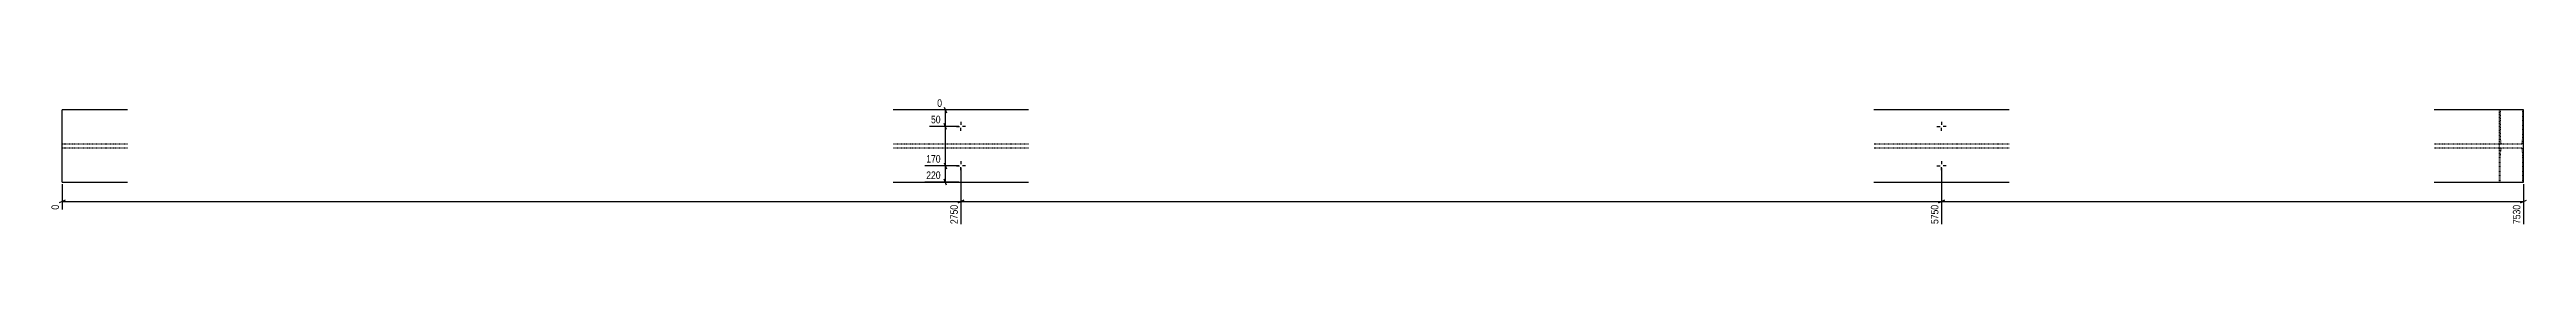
# Model space of a CAD drawing. Header units: millimetres. Extents: x 18 to 21592, y 13 to 894.
# Drawn here: x 14014 to 21592, y 13 to 404 of the extents above; entities that cross this region are included whole.
import ezdxf

# ---------------------------------------------------------------- set-up
doc = ezdxf.new("R2010")
doc.units = ezdxf.units.MM
doc.linetypes.add('DXK_LINE_DOT2', pattern=[3.9198, 1.9599, -1.9599])
doc.layers.add('MÅLSÆTNING', color=7, linetype='Continuous')
doc.layers.add('STÅL', color=7, linetype='Continuous')
doc.styles.add('Arial Narrow', font='ARIALN.TTF', dxfattribs={"height": 0.2})

msp = doc.modelspace()

# ---------------------------------------------------------------- linework, layer by layer
at = {"layer": 'MÅLSÆTNING', "color": 7, "linetype": 'Continuous'}
for p, q in [((16796.3, 315.8), (16706.4, 315.8)), ((16796.3, 315.8), (16706.4, 315.8)), ((16796.3, 365.8), (16729.7, 365.8)), ((16751, 374.8), (16758.2, 356.8)), ((16758.2, 306.8), (16751, 324.8)), ((16758.2, 306.8), (16751, 324.8)), ((16754.6, 315.8), (16754.6, 365.8)), ((16754.6, 195.8), (16754.6, 315.8)), ((16796.3, 195.8), (16691.7, 195.8)), ((16796.3, 195.8), (16691.7, 195.8)), ((16751, 204.8), (16758.2, 186.8)), ((16751, 204.8), (16758.2, 186.8)), ((16758.2, 136.8), (16751, 154.8)), ((16754.6, 145.8), (16754.6, 195.8)), ((16802.3, 189.8), (16802.3, 18)), ((16802.3, 189.8), (16802.3, 18)), ((19802.3, 189.8), (19802.3, 18)), ((19802.3, 189.8), (19802.3, 18)), ((14061.3, 90.3), (14043.3, 83.1)), ((14052.3, 139.8), (14052.3, 61.9)), ((14052.3, 86.7), (16802.3, 86.7)), ((16796.3, 145.8), (16691.7, 145.8)), ((16811.3, 90.3), (16793.3, 83.1)), ((16793.3, 83.1), (16811.3, 90.3)), ((16802.3, 86.7), (19802.3, 86.7)), ((19811.3, 90.3), (19793.3, 83.1)), ((19793.3, 83.1), (19811.3, 90.3)), ((19802.3, 86.7), (21582.8, 86.7)), ((21573.8, 83.1), (21591.8, 90.3)), ((21582.8, 139.8), (21582.8, 18))]:
    msp.add_line(p, q, dxfattribs=at)
at = {"layer": 'STÅL', "color": 2, "linetype": 'Continuous'}
for p, q in [((14252.3, 365.8), (14052.3, 365.8)), ((14052.3, 145.8), (14052.3, 365.8)), ((17009.3, 365.8), (16595.3, 365.8)), ((20009.3, 365.8), (19595.3, 365.8)), ((21582.8, 365.8), (21309.1, 365.8)), ((21582.8, 145.8), (21582.8, 365.8)), ((14052.3, 145.8), (14252.3, 145.8)), ((16595.3, 145.8), (17009.3, 145.8)), ((19595.3, 145.8), (20009.3, 145.8)), ((21309.1, 145.8), (21582.8, 145.8))]:
    msp.add_line(p, q, dxfattribs=at)
at = {"layer": 'STÅL', "color": 3, "linetype": 'Continuous'}
for p, q in [((16788.3, 315.8), (16797.7, 315.8)), ((16802.3, 329.8), (16802.3, 320.5)), ((16802.3, 301.8), (16802.3, 311.2)), ((16816.3, 315.8), (16807, 315.8)), ((19788.3, 315.8), (19797.7, 315.8)), ((19802.3, 329.8), (19802.3, 320.5)), ((19802.3, 301.8), (19802.3, 311.2)), ((19816.3, 315.8), (19807, 315.8)), ((16788.3, 195.8), (16797.7, 195.8)), ((16802.3, 209.8), (16802.3, 200.5)), ((16802.3, 181.8), (16802.3, 191.2)), ((16816.3, 195.8), (16807, 195.8)), ((19788.3, 195.8), (19797.7, 195.8)), ((19802.3, 209.8), (19802.3, 200.5)), ((19802.3, 181.8), (19802.3, 191.2)), ((19816.3, 195.8), (19807, 195.8))]:
    msp.add_line(p, q, dxfattribs=at)
at = {"layer": 'STÅL', "color": 7, "linetype": 'DXK_LINE_DOT2'}
for p, q in [((21509.1, 145.8), (21509.1, 365.8)), ((21511.5, 365.8), (21511.5, 285.8)), ((21580.5, 285.8), (21580.5, 365.8)), ((14252.3, 261.8), (14052.3, 261.8)), ((14252.3, 249.8), (14052.3, 249.8)), ((17009.3, 261.8), (16595.3, 261.8)), ((17009.3, 249.8), (16595.3, 249.8)), ((20009.3, 261.8), (19595.3, 261.8)), ((20009.3, 249.8), (19595.3, 249.8)), ((21577.5, 261.8), (21309.1, 261.8)), ((21577.5, 249.8), (21309.1, 249.8)), ((21511.5, 285.8), (21511.7, 276.7)), ((21511.7, 235), (21511.5, 225.8)), ((21511.7, 276.7), (21512.3, 268.9)), ((21512.3, 242.8), (21511.7, 235)), ((21512.3, 268.9), (21513.3, 263.7)), ((21513.3, 248), (21512.3, 242.8)), ((21513.3, 263.7), (21514.4, 261.8)), ((21514.4, 249.8), (21513.3, 248)), ((21577.5, 261.8), (21578.6, 263.7)), ((21578.6, 248), (21577.5, 249.8)), ((21578.6, 263.7), (21579.6, 268.9)), ((21579.6, 242.8), (21578.6, 248)), ((21579.6, 268.9), (21580.2, 276.7)), ((21580.2, 235), (21579.6, 242.8)), ((21580.2, 276.7), (21580.5, 285.8)), ((21580.5, 225.8), (21580.2, 235)), ((21511.5, 145.8), (21511.5, 225.8)), ((21580.5, 145.8), (21580.5, 225.8))]:
    msp.add_line(p, q, dxfattribs=at)

# ---------------------------------------------------------------- next in the draw order: wipeouts: each hides what was drawn before it
at = {"color": 0, "linetype": 'Continuous'}
for points in [[(16749.2, 370.6), (16749.2, 404.2), (16724.9, 404.2), (16724.9, 370.6)], [(16744.8, 200.6), (16744.8, 234.2), (16691.3, 234.2), (16691.3, 200.6)], [(14047.5, 81.3), (14013.9, 81.3), (14013.9, 57.1), (14047.5, 57.1)], [(16797.5, 81.3), (16763.9, 81.3), (16763.9, 13.2), (16797.5, 13.2)], [(19797.5, 81.3), (19763.9, 81.3), (19763.9, 13.2), (19797.5, 13.2)], [(21578, 81.3), (21544.4, 81.3), (21544.4, 13.2), (21578, 13.2)]]:
    msp.add_wipeout(points, dxfattribs=at).dxf.layer = 'MÅLSÆTNING'

# ---------------------------------------------------------------- next in the draw order: texts
at = {"layer": 'MÅLSÆTNING', "color": 3, "linetype": 'Continuous', "style": 'Arial Narrow'}
msp.add_text('0', height=22.9, dxfattribs=at).set_placement((16729.7, 375.4))
for s, height, p in [('0', 22.9, (14042.7, 61.9)), ('2750', 22.91, (16792.7, 18)), ('5750', 22.91, (19792.7, 18)), ('7530', 22.91, (21573.2, 18))]:
    msp.add_text(s, height=height, rotation=90.00021, dxfattribs=at).set_placement(p)

# ---------------------------------------------------------------- next in the draw order: wipeouts: each hides what was drawn before it
at = {"color": 0, "linetype": 'Continuous'}
msp.add_wipeout([(16744.8, 150.6), (16744.8, 184.2), (16691.3, 184.2), (16691.3, 150.6)], dxfattribs=at).dxf.layer = 'MÅLSÆTNING'

# ---------------------------------------------------------------- next in the draw order: texts
at = {"layer": 'MÅLSÆTNING', "color": 3, "linetype": 'Continuous', "style": 'Arial Narrow'}
for s, p in [('170', (16696.1, 205.4)), ('220', (16696.1, 155.4))]:
    msp.add_text(s, height=22.91, dxfattribs=at).set_placement(p)

# ---------------------------------------------------------------- next in the draw order: wipeouts: each hides what was drawn before it
at = {"color": 0, "linetype": 'Continuous'}
msp.add_wipeout([(16744.8, 320.6), (16744.8, 354.2), (16705.9, 354.2), (16705.9, 320.6)], dxfattribs=at).dxf.layer = 'MÅLSÆTNING'

# ---------------------------------------------------------------- next in the draw order: texts
at = {"layer": 'MÅLSÆTNING', "color": 3, "linetype": 'Continuous', "style": 'Arial Narrow'}
msp.add_text('50', height=22.91, dxfattribs=at).set_placement((16710.7, 325.4))

doc.saveas('drawing.dxf')
